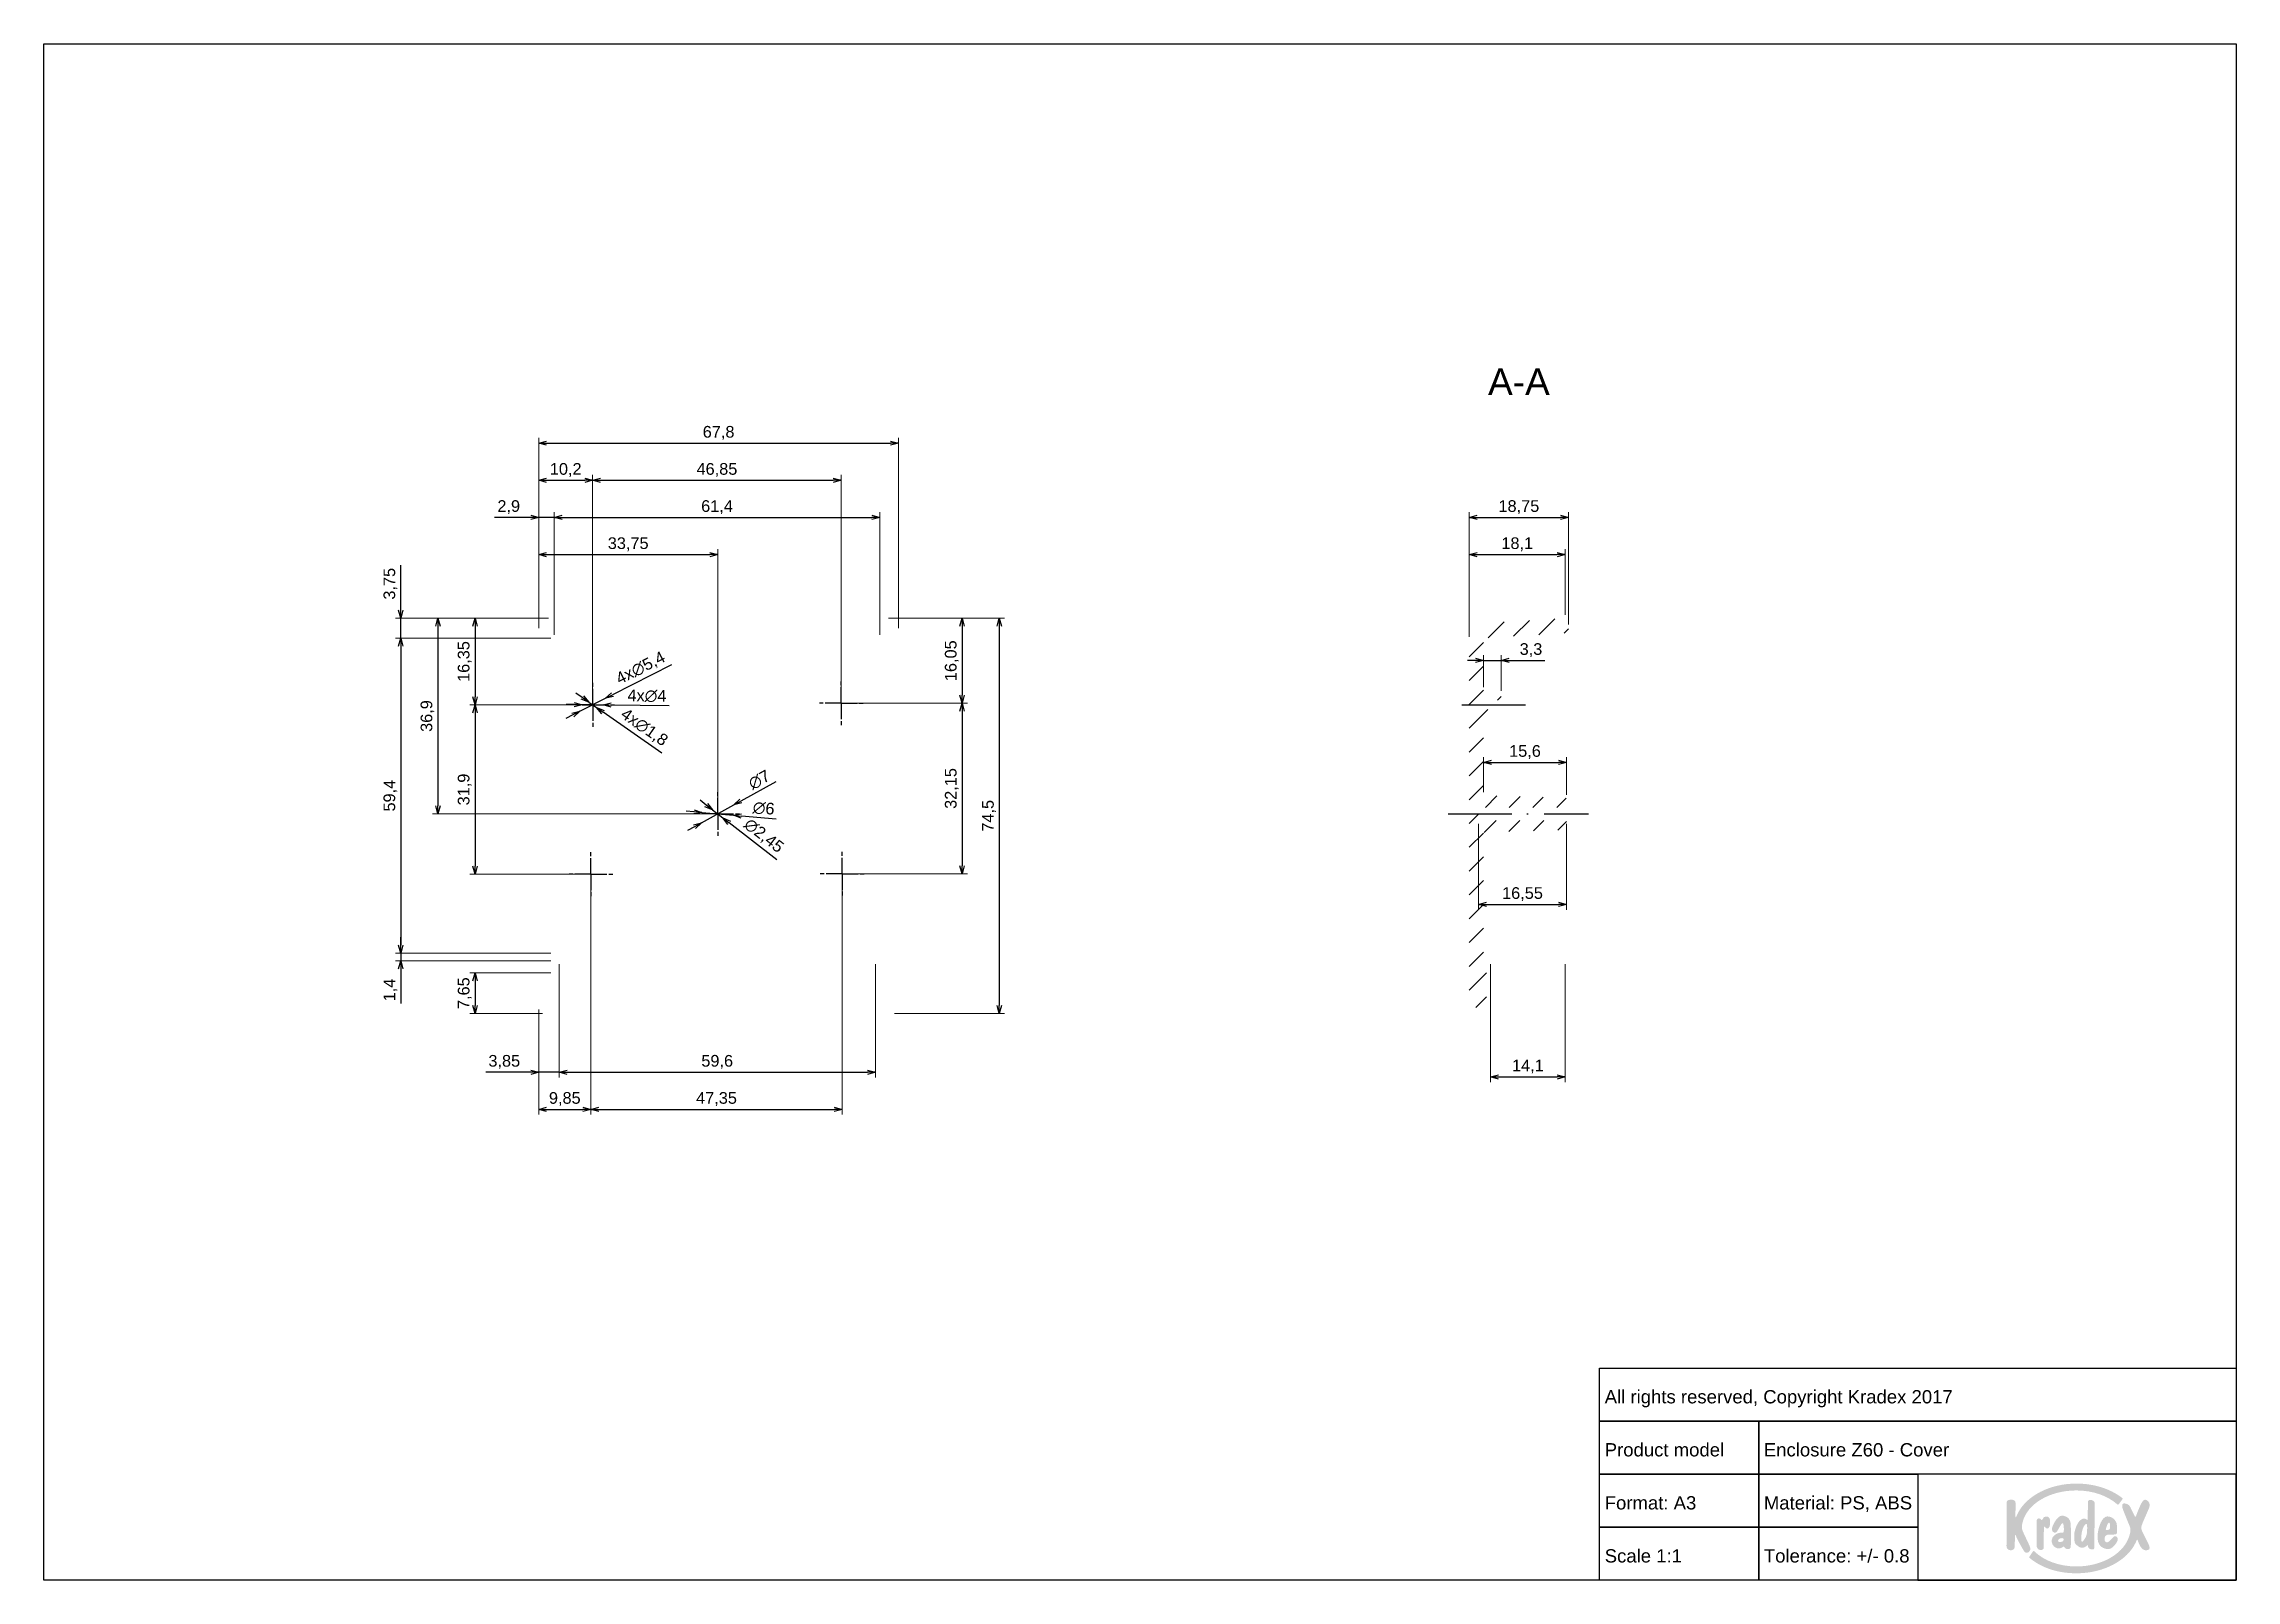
# Paper-space layout 'Cover' of a CAD drawing. Header units: millimetres. Extents: x 0 to 413, y 1 to 290.
import ezdxf

# ---------------------------------------------------------------- set-up
doc = ezdxf.new("R2010")
doc.units = ezdxf.units.MM
doc.linetypes.add('ACAD_ISO10W100', pattern=[18, 12, -3, 0, -3])
doc.linetypes.add('AM_ISO08W050x2', pattern=[9, 6, -0.75, 1.5, -0.75])
for name, color, linetype, lineweight in [('MD_Annotation', 7, 'Continuous', 25), ('MD_Axes', 7, 'ACAD_ISO10W100', 25), ('MD_Hatching', 7, 'Continuous', 25)]:
    doc.layers.add(name, color=color, linetype=linetype, lineweight=lineweight)
doc.layers.add('Tabelka', color=7, linetype='Continuous')
doc.styles.get("Standard").update_dxf_attribs({"font": 'arial.ttf'})
doc.dimstyles.new('ISO-25', dxfattribs={"dimtxt": 2.2, "dimasz": 1.5, "dimexe": 1, "dimexo": 0.625, "dimtad": 1, "dimrnd": 0.05, "dimtxsty": 'Standard', "dimblk": 'OPEN30', "dimcen": 2.5, "dimadec": 0, "dimazin": 0, "dimtfac": 1, "dimtmove": 0, "dimatfit": 3, "dimfxl": 1, "dimlwe": 18, "dimarcsym": 0})

psp = doc.layouts.new('Cover')

# ---------------------------------------------------------------- texts
at = {"insert": (293.476, 40.521), "char_height": 2.5, "attachment_point": 1}
psp.add_mtext_dynamic_manual_height_columns('\\P All rights reserved, Copyright Kradex 2017', width=120, gutter_width=12.5, heights=[0], dxfattribs=at)
at = {"layer": 'MD_Annotation', "color": 7, "insert": (278.275, 223.986), "char_height": 5, "width": 13.26057, "attachment_point": 8}
psp.add_mtext('A-A', dxfattribs=at)
at = {"layer": 'Tabelka', "char_height": 2.5, "attachment_point": 1}
for s, width, heights, insert in [('\\pi15;\\P\\pi0; Product model', 30, [9.962], (293.476, 30.521)), ('\\P Enclosure Z60 - Cover ', 90, [0], (323.476, 30.521)), ('\\P Format: A3', 30, [0], (293.476, 20.521)), ('\\P Material: PS, ABS', 30, [0], (323.476, 20.521)), ('\\P Scale 1:1', 30, [0], (293.476, 10.521)), ('\\P Tolerance: +/- 0.8', 30, [0], (323.476, 10.521))]:
    psp.add_mtext_dynamic_manual_height_columns(s, width=width, gutter_width=12.5, heights=heights, dxfattribs=dict(at, insert=insert))

# ---------------------------------------------------------------- blocks, each defined once
blk = doc.blocks.new('_Open30')
at = {"color": 0, "linetype": 'ByBlock', "lineweight": -2}
for p, q in [((-1, 0.27), (0, 0)), ((0, 0), (-1, -0.27)), ((0, 0), (-1, 0))]:
    blk.add_line(p, q, dxfattribs=at)
blk = doc.blocks.new('*D52')
at = {"layer": 'Defpoints', "color": 0, "transparency": 16777216}
for p in [(96.42, 178.15), (67.5, 118.73), (96.42, 118.73)]:
    blk.add_point(p, dxfattribs=at)
at = {"layer": 'MD_Annotation', "color": 0, "lineweight": 18, "transparency": 16777216}
for p, q in [((95.79, 178.15), (66.5, 178.15)), ((95.79, 118.73), (66.5, 118.73))]:
    blk.add_line(p, q, dxfattribs=at)
at = {"layer": 'MD_Annotation', "color": 0, "lineweight": -2, "transparency": 16777216}
blk.add_line((67.5, 176.65), (67.5, 120.23), dxfattribs=at)
at = {"layer": 'MD_Annotation', "color": 0, "lineweight": -2, "transparency": 16777216, "xscale": 1.5, "yscale": 1.5, "zscale": 1.5}
for p, rotation in [((67.5, 178.15), 90), ((67.5, 118.73), 270)]:
    blk.add_blockref('_Open30', p, dxfattribs=dict(at, rotation=rotation))
at = {"layer": 'MD_Annotation', "color": 0, "transparency": 16777216, "insert": (65.55, 148.44), "char_height": 2.2, "attachment_point": 5, "rotation": 90}
blk.add_mtext('59,4', dxfattribs=at)
blk = doc.blocks.new('*D53')
at = {"layer": 'Defpoints', "color": 0, "transparency": 16777216}
for p in [(161.32, 214.9), (93.5, 179.4), (161.32, 179.4)]:
    blk.add_point(p, dxfattribs=at)
at = {"layer": 'MD_Annotation', "color": 0, "lineweight": 18, "transparency": 16777216}
for p, q in [((93.5, 180.02), (93.5, 215.9)), ((161.32, 180.02), (161.32, 215.9))]:
    blk.add_line(p, q, dxfattribs=at)
at = {"layer": 'MD_Annotation', "color": 0, "lineweight": -2, "transparency": 16777216}
blk.add_line((95, 214.9), (159.82, 214.9), dxfattribs=at)
at = {"layer": 'MD_Annotation', "color": 0, "lineweight": -2, "transparency": 16777216, "xscale": 1.5, "yscale": 1.5, "zscale": 1.5, "rotation": 180}
blk.add_blockref('_Open30', (93.5, 214.9), dxfattribs=at)
at = {"layer": 'MD_Annotation', "color": 0, "lineweight": -2, "transparency": 16777216, "xscale": 1.5, "yscale": 1.5, "zscale": 1.5}
blk.add_blockref('_Open30', (161.32, 214.9), dxfattribs=at)
at = {"layer": 'MD_Annotation', "color": 0, "transparency": 16777216, "insert": (127.41, 216.84), "char_height": 2.2, "attachment_point": 5}
blk.add_mtext('67,8', dxfattribs=at)
blk = doc.blocks.new('*D54')
at = {"layer": 'Defpoints', "color": 0, "transparency": 16777216}
for p in [(96.42, 200.9), (93.5, 179.4), (96.42, 178.15)]:
    blk.add_point(p, dxfattribs=at)
at = {"layer": 'MD_Annotation', "color": 0, "lineweight": -2, "transparency": 16777216}
for p, q in [((92, 200.9), (85.2, 200.9)), ((96.42, 200.9), (93.5, 200.9)), ((97.92, 200.9), (99.42, 200.9))]:
    blk.add_line(p, q, dxfattribs=at)
at = {"layer": 'MD_Annotation', "color": 0, "lineweight": 18, "transparency": 16777216}
for p, q in [((93.5, 180.02), (93.5, 201.9)), ((96.42, 178.77), (96.42, 201.9))]:
    blk.add_line(p, q, dxfattribs=at)
at = {"layer": 'MD_Annotation', "color": 0, "lineweight": -2, "transparency": 16777216, "xscale": 1.5, "yscale": 1.5, "zscale": 1.5}
blk.add_blockref('_Open30', (93.5, 200.9), dxfattribs=at)
at = {"layer": 'MD_Annotation', "color": 0, "lineweight": -2, "transparency": 16777216, "xscale": 1.5, "yscale": 1.5, "zscale": 1.5, "rotation": 180}
blk.add_blockref('_Open30', (96.42, 200.9), dxfattribs=at)
at = {"layer": 'MD_Annotation', "color": 0, "transparency": 16777216, "insert": (87.85, 202.84), "char_height": 2.2, "attachment_point": 5}
blk.add_mtext('2,9', dxfattribs=at)
blk = doc.blocks.new('*D55')
at = {"layer": 'Defpoints', "color": 0, "transparency": 16777216}
for p in [(157.82, 200.9), (96.42, 178.15), (157.82, 178.15)]:
    blk.add_point(p, dxfattribs=at)
at = {"layer": 'MD_Annotation', "color": 0, "lineweight": 18, "transparency": 16777216}
for p, q in [((96.42, 178.77), (96.42, 201.9)), ((157.82, 178.77), (157.82, 201.9))]:
    blk.add_line(p, q, dxfattribs=at)
at = {"layer": 'MD_Annotation', "color": 0, "lineweight": -2, "transparency": 16777216}
blk.add_line((97.92, 200.9), (156.32, 200.9), dxfattribs=at)
at = {"layer": 'MD_Annotation', "color": 0, "lineweight": -2, "transparency": 16777216, "xscale": 1.5, "yscale": 1.5, "zscale": 1.5, "rotation": 180}
blk.add_blockref('_Open30', (96.42, 200.9), dxfattribs=at)
at = {"layer": 'MD_Annotation', "color": 0, "lineweight": -2, "transparency": 16777216, "xscale": 1.5, "yscale": 1.5, "zscale": 1.5}
blk.add_blockref('_Open30', (157.82, 200.9), dxfattribs=at)
at = {"layer": 'MD_Annotation', "color": 0, "transparency": 16777216, "insert": (127.12, 202.84), "char_height": 2.2, "attachment_point": 5}
blk.add_mtext('61,4', dxfattribs=at)
blk = doc.blocks.new('*D56')
at = {"layer": 'Defpoints', "color": 0, "transparency": 16777216}
for p in [(103.67, 207.9), (93.5, 179.4), (103.67, 165.56)]:
    blk.add_point(p, dxfattribs=at)
at = {"layer": 'MD_Annotation', "color": 0, "lineweight": 18, "transparency": 16777216}
for p, q in [((93.5, 180.02), (93.5, 208.9)), ((103.67, 166.19), (103.67, 208.9))]:
    blk.add_line(p, q, dxfattribs=at)
at = {"layer": 'MD_Annotation', "color": 0, "lineweight": -2, "transparency": 16777216}
blk.add_line((95, 207.9), (102.17, 207.9), dxfattribs=at)
at = {"layer": 'MD_Annotation', "color": 0, "lineweight": -2, "transparency": 16777216, "xscale": 1.5, "yscale": 1.5, "zscale": 1.5, "rotation": 180}
blk.add_blockref('_Open30', (93.5, 207.9), dxfattribs=at)
at = {"layer": 'MD_Annotation', "color": 0, "lineweight": -2, "transparency": 16777216, "xscale": 1.5, "yscale": 1.5, "zscale": 1.5}
blk.add_blockref('_Open30', (103.67, 207.9), dxfattribs=at)
at = {"layer": 'MD_Annotation', "color": 0, "transparency": 16777216, "insert": (98.59, 209.84), "char_height": 2.2, "attachment_point": 5}
blk.add_mtext('10,2', dxfattribs=at)
blk = doc.blocks.new('*D57')
at = {"layer": 'Defpoints', "color": 0, "transparency": 16777216}
for p in [(150.53, 207.9), (103.67, 165.56), (150.53, 165.87)]:
    blk.add_point(p, dxfattribs=at)
at = {"layer": 'MD_Annotation', "color": 0, "lineweight": 18, "transparency": 16777216}
for p, q in [((103.67, 166.19), (103.67, 208.9)), ((150.53, 166.49), (150.53, 208.9))]:
    blk.add_line(p, q, dxfattribs=at)
at = {"layer": 'MD_Annotation', "color": 0, "lineweight": -2, "transparency": 16777216}
blk.add_line((105.17, 207.9), (149.03, 207.9), dxfattribs=at)
at = {"layer": 'MD_Annotation', "color": 0, "lineweight": -2, "transparency": 16777216, "xscale": 1.5, "yscale": 1.5, "zscale": 1.5, "rotation": 180}
blk.add_blockref('_Open30', (103.67, 207.9), dxfattribs=at)
at = {"layer": 'MD_Annotation', "color": 0, "lineweight": -2, "transparency": 16777216, "xscale": 1.5, "yscale": 1.5, "zscale": 1.5}
blk.add_blockref('_Open30', (150.53, 207.9), dxfattribs=at)
at = {"layer": 'MD_Annotation', "color": 0, "transparency": 16777216, "insert": (127.1, 209.84), "char_height": 2.2, "attachment_point": 5}
blk.add_mtext('46,85', dxfattribs=at)
blk = doc.blocks.new('*D58')
at = {"layer": 'Defpoints', "color": 0, "transparency": 16777216}
for p in [(96, 181.9), (81.5, 165.56), (103.67, 165.56)]:
    blk.add_point(p, dxfattribs=at)
at = {"layer": 'MD_Annotation', "color": 0, "lineweight": 18, "transparency": 16777216}
for p, q in [((95.37, 181.9), (80.5, 181.9)), ((103.05, 165.56), (80.5, 165.56))]:
    blk.add_line(p, q, dxfattribs=at)
at = {"layer": 'MD_Annotation', "color": 0, "lineweight": -2, "transparency": 16777216}
blk.add_line((81.5, 180.4), (81.5, 167.06), dxfattribs=at)
at = {"layer": 'MD_Annotation', "color": 0, "lineweight": -2, "transparency": 16777216, "xscale": 1.5, "yscale": 1.5, "zscale": 1.5}
for p, rotation in [((81.5, 181.9), 90), ((81.5, 165.56), 270)]:
    blk.add_blockref('_Open30', p, dxfattribs=dict(at, rotation=rotation))
at = {"layer": 'MD_Annotation', "color": 0, "transparency": 16777216, "insert": (79.55, 173.73), "char_height": 2.2, "attachment_point": 5, "rotation": 90}
blk.add_mtext('16,35', dxfattribs=at)
blk = doc.blocks.new('*D59')
at = {"layer": 'Defpoints', "color": 0, "transparency": 16777216}
for p in [(103.67, 165.56), (81.5, 133.64), (103.34, 133.64)]:
    blk.add_point(p, dxfattribs=at)
at = {"layer": 'MD_Annotation', "color": 0, "lineweight": 18, "transparency": 16777216}
for p, q in [((103.05, 165.56), (80.5, 165.56)), ((102.71, 133.64), (80.5, 133.64))]:
    blk.add_line(p, q, dxfattribs=at)
at = {"layer": 'MD_Annotation', "color": 0, "lineweight": -2, "transparency": 16777216}
blk.add_line((81.5, 164.06), (81.5, 135.14), dxfattribs=at)
at = {"layer": 'MD_Annotation', "color": 0, "lineweight": -2, "transparency": 16777216, "xscale": 1.5, "yscale": 1.5, "zscale": 1.5}
for p, rotation in [((81.5, 165.56), 90), ((81.5, 133.64), 270)]:
    blk.add_blockref('_Open30', p, dxfattribs=dict(at, rotation=rotation))
at = {"layer": 'MD_Annotation', "color": 0, "transparency": 16777216, "insert": (79.55, 149.6), "char_height": 2.2, "attachment_point": 5, "rotation": 90}
blk.add_mtext('31,9', dxfattribs=at)
blk = doc.blocks.new('*D60')
at = {"layer": 'Defpoints', "color": 0, "transparency": 16777216}
for p in [(103.34, 133.64), (93.5, 108.74), (103.34, 89.29)]:
    blk.add_point(p, dxfattribs=at)
at = {"layer": 'MD_Annotation', "color": 0, "lineweight": 18, "transparency": 16777216}
for p, q in [((103.34, 133.01), (103.34, 88.29)), ((93.5, 108.11), (93.5, 88.29))]:
    blk.add_line(p, q, dxfattribs=at)
at = {"layer": 'MD_Annotation', "color": 0, "lineweight": -2, "transparency": 16777216}
blk.add_line((95, 89.29), (101.84, 89.29), dxfattribs=at)
at = {"layer": 'MD_Annotation', "color": 0, "lineweight": -2, "transparency": 16777216, "xscale": 1.5, "yscale": 1.5, "zscale": 1.5, "rotation": 180}
blk.add_blockref('_Open30', (93.5, 89.29), dxfattribs=at)
at = {"layer": 'MD_Annotation', "color": 0, "lineweight": -2, "transparency": 16777216, "xscale": 1.5, "yscale": 1.5, "zscale": 1.5}
blk.add_blockref('_Open30', (103.34, 89.29), dxfattribs=at)
at = {"layer": 'MD_Annotation', "color": 0, "transparency": 16777216, "insert": (98.42, 91.24), "char_height": 2.2, "attachment_point": 5}
blk.add_mtext('9,85', dxfattribs=at)
blk = doc.blocks.new('*D61')
at = {"layer": 'Defpoints', "color": 0, "transparency": 16777216}
for p in [(103.34, 133.64), (150.7, 133.71), (150.7, 89.29)]:
    blk.add_point(p, dxfattribs=at)
at = {"layer": 'MD_Annotation', "color": 0, "lineweight": 18, "transparency": 16777216}
for p, q in [((103.34, 133.01), (103.34, 88.29)), ((150.7, 133.09), (150.7, 88.29))]:
    blk.add_line(p, q, dxfattribs=at)
at = {"layer": 'MD_Annotation', "color": 0, "lineweight": -2, "transparency": 16777216}
blk.add_line((104.84, 89.29), (149.2, 89.29), dxfattribs=at)
at = {"layer": 'MD_Annotation', "color": 0, "lineweight": -2, "transparency": 16777216, "xscale": 1.5, "yscale": 1.5, "zscale": 1.5, "rotation": 180}
blk.add_blockref('_Open30', (103.34, 89.29), dxfattribs=at)
at = {"layer": 'MD_Annotation', "color": 0, "lineweight": -2, "transparency": 16777216, "xscale": 1.5, "yscale": 1.5, "zscale": 1.5}
blk.add_blockref('_Open30', (150.7, 89.29), dxfattribs=at)
at = {"layer": 'MD_Annotation', "color": 0, "transparency": 16777216, "insert": (127.02, 91.24), "char_height": 2.2, "attachment_point": 5}
blk.add_mtext('47,35', dxfattribs=at)
blk = doc.blocks.new('*D62')
at = {"layer": 'Defpoints', "color": 0, "transparency": 16777216}
for p in [(127.25, 193.9), (93.5, 179.4), (127.25, 145)]:
    blk.add_point(p, dxfattribs=at)
at = {"layer": 'MD_Annotation', "color": 0, "lineweight": 18, "transparency": 16777216}
for p, q in [((93.5, 180.02), (93.5, 194.9)), ((127.25, 145.62), (127.25, 194.9))]:
    blk.add_line(p, q, dxfattribs=at)
at = {"layer": 'MD_Annotation', "color": 0, "lineweight": -2, "transparency": 16777216}
blk.add_line((95, 193.9), (125.75, 193.9), dxfattribs=at)
at = {"layer": 'MD_Annotation', "color": 0, "lineweight": -2, "transparency": 16777216, "xscale": 1.5, "yscale": 1.5, "zscale": 1.5, "rotation": 180}
blk.add_blockref('_Open30', (93.5, 193.9), dxfattribs=at)
at = {"layer": 'MD_Annotation', "color": 0, "lineweight": -2, "transparency": 16777216, "xscale": 1.5, "yscale": 1.5, "zscale": 1.5}
blk.add_blockref('_Open30', (127.25, 193.9), dxfattribs=at)
at = {"layer": 'MD_Annotation', "color": 0, "transparency": 16777216, "insert": (110.37, 195.84), "char_height": 2.2, "attachment_point": 5}
blk.add_mtext('33,75', dxfattribs=at)
blk = doc.blocks.new('*D63')
at = {"layer": 'Defpoints', "color": 0, "transparency": 16777216}
for p in [(96, 181.9), (74.5, 145), (127.25, 145)]:
    blk.add_point(p, dxfattribs=at)
at = {"layer": 'MD_Annotation', "color": 0, "lineweight": 18, "transparency": 16777216}
for p, q in [((95.37, 181.9), (73.5, 181.9)), ((126.62, 145), (73.5, 145))]:
    blk.add_line(p, q, dxfattribs=at)
at = {"layer": 'MD_Annotation', "color": 0, "lineweight": -2, "transparency": 16777216}
blk.add_line((74.5, 180.4), (74.5, 146.5), dxfattribs=at)
at = {"layer": 'MD_Annotation', "color": 0, "lineweight": -2, "transparency": 16777216, "xscale": 1.5, "yscale": 1.5, "zscale": 1.5}
for p, rotation in [((74.5, 181.9), 90), ((74.5, 145), 270)]:
    blk.add_blockref('_Open30', p, dxfattribs=dict(at, rotation=rotation))
at = {"layer": 'MD_Annotation', "color": 0, "transparency": 16777216, "insert": (72.55, 163.45), "char_height": 2.2, "attachment_point": 5, "rotation": 90}
blk.add_mtext('36,9', dxfattribs=at)
blk = doc.blocks.new('*D64')
at = {"layer": 'Defpoints', "color": 0, "transparency": 16777216}
for p in [(158.82, 181.9), (150.53, 165.87), (173.32, 165.87)]:
    blk.add_point(p, dxfattribs=at)
at = {"layer": 'MD_Annotation', "color": 0, "lineweight": 18, "transparency": 16777216}
for p, q in [((159.45, 181.9), (174.32, 181.9)), ((151.15, 165.87), (174.32, 165.87))]:
    blk.add_line(p, q, dxfattribs=at)
at = {"layer": 'MD_Annotation', "color": 0, "lineweight": -2, "transparency": 16777216}
blk.add_line((173.32, 180.4), (173.32, 167.37), dxfattribs=at)
at = {"layer": 'MD_Annotation', "color": 0, "lineweight": -2, "transparency": 16777216, "xscale": 1.5, "yscale": 1.5, "zscale": 1.5}
for p, rotation in [((173.32, 181.9), 90), ((173.32, 165.87), 270)]:
    blk.add_blockref('_Open30', p, dxfattribs=dict(at, rotation=rotation))
at = {"layer": 'MD_Annotation', "color": 0, "transparency": 16777216, "insert": (171.37, 173.88), "char_height": 2.2, "attachment_point": 5, "rotation": 90}
blk.add_mtext('16,05', dxfattribs=at)
blk = doc.blocks.new('*D65')
at = {"layer": 'Defpoints', "color": 0, "transparency": 16777216}
for p in [(150.53, 165.87), (150.7, 133.71), (173.32, 133.71)]:
    blk.add_point(p, dxfattribs=at)
at = {"layer": 'MD_Annotation', "color": 0, "lineweight": 18, "transparency": 16777216}
for p, q in [((151.15, 165.87), (174.32, 165.87)), ((151.33, 133.71), (174.32, 133.71))]:
    blk.add_line(p, q, dxfattribs=at)
at = {"layer": 'MD_Annotation', "color": 0, "lineweight": -2, "transparency": 16777216}
blk.add_line((173.32, 164.37), (173.32, 135.21), dxfattribs=at)
at = {"layer": 'MD_Annotation', "color": 0, "lineweight": -2, "transparency": 16777216, "xscale": 1.5, "yscale": 1.5, "zscale": 1.5}
for p, rotation in [((173.32, 165.87), 90), ((173.32, 133.71), 270)]:
    blk.add_blockref('_Open30', p, dxfattribs=dict(at, rotation=rotation))
at = {"layer": 'MD_Annotation', "color": 0, "transparency": 16777216, "insert": (171.37, 149.79), "char_height": 2.2, "attachment_point": 5, "rotation": 90}
blk.add_mtext('32,15', dxfattribs=at)
blk = doc.blocks.new('*D66')
at = {"layer": 'Defpoints', "color": 0, "transparency": 16777216}
for p in [(96.42, 115.02), (81.5, 107.38), (94.86, 107.38)]:
    blk.add_point(p, dxfattribs=at)
at = {"layer": 'MD_Annotation', "color": 0, "lineweight": 18, "transparency": 16777216}
for p, q in [((95.79, 115.02), (80.5, 115.02)), ((94.23, 107.38), (80.5, 107.38))]:
    blk.add_line(p, q, dxfattribs=at)
at = {"layer": 'MD_Annotation', "color": 0, "lineweight": -2, "transparency": 16777216}
blk.add_line((81.5, 113.52), (81.5, 108.88), dxfattribs=at)
at = {"layer": 'MD_Annotation', "color": 0, "lineweight": -2, "transparency": 16777216, "xscale": 1.5, "yscale": 1.5, "zscale": 1.5}
for p, rotation in [((81.5, 115.02), 90), ((81.5, 107.38), 270)]:
    blk.add_blockref('_Open30', p, dxfattribs=dict(at, rotation=rotation))
at = {"layer": 'MD_Annotation', "color": 0, "transparency": 16777216, "insert": (79.55, 111.2), "char_height": 2.2, "attachment_point": 5, "rotation": 90}
blk.add_mtext('7,65', dxfattribs=at)
blk = doc.blocks.new('*D67')
at = {"layer": 'Defpoints', "color": 0, "transparency": 16777216}
for p in [(97.34, 117.31), (93.5, 108.74), (97.34, 96.29)]:
    blk.add_point(p, dxfattribs=at)
at = {"layer": 'MD_Annotation', "color": 0, "lineweight": 18, "transparency": 16777216}
for p, q in [((97.34, 116.68), (97.34, 95.29)), ((93.5, 108.11), (93.5, 95.29))]:
    blk.add_line(p, q, dxfattribs=at)
at = {"layer": 'MD_Annotation', "color": 0, "lineweight": -2, "transparency": 16777216}
for p, q in [((92, 96.29), (83.52, 96.29)), ((97.34, 96.29), (93.5, 96.29)), ((98.84, 96.29), (100.34, 96.29))]:
    blk.add_line(p, q, dxfattribs=at)
at = {"layer": 'MD_Annotation', "color": 0, "lineweight": -2, "transparency": 16777216, "xscale": 1.5, "yscale": 1.5, "zscale": 1.5}
blk.add_blockref('_Open30', (93.5, 96.29), dxfattribs=at)
at = {"layer": 'MD_Annotation', "color": 0, "lineweight": -2, "transparency": 16777216, "xscale": 1.5, "yscale": 1.5, "zscale": 1.5, "rotation": 180}
blk.add_blockref('_Open30', (97.34, 96.29), dxfattribs=at)
at = {"layer": 'MD_Annotation', "color": 0, "transparency": 16777216, "insert": (87.01, 98.24), "char_height": 2.2, "attachment_point": 5}
blk.add_mtext('3,85', dxfattribs=at)
blk = doc.blocks.new('*D68')
at = {"layer": 'Defpoints', "color": 0, "transparency": 16777216}
for p in [(97.34, 117.31), (156.96, 117.31), (156.96, 96.29)]:
    blk.add_point(p, dxfattribs=at)
at = {"layer": 'MD_Annotation', "color": 0, "lineweight": 18, "transparency": 16777216}
for p, q in [((97.34, 116.68), (97.34, 95.29)), ((156.96, 116.68), (156.96, 95.29))]:
    blk.add_line(p, q, dxfattribs=at)
at = {"layer": 'MD_Annotation', "color": 0, "lineweight": -2, "transparency": 16777216}
blk.add_line((98.84, 96.29), (155.46, 96.29), dxfattribs=at)
at = {"layer": 'MD_Annotation', "color": 0, "lineweight": -2, "transparency": 16777216, "xscale": 1.5, "yscale": 1.5, "zscale": 1.5, "rotation": 180}
blk.add_blockref('_Open30', (97.34, 96.29), dxfattribs=at)
at = {"layer": 'MD_Annotation', "color": 0, "lineweight": -2, "transparency": 16777216, "xscale": 1.5, "yscale": 1.5, "zscale": 1.5}
blk.add_blockref('_Open30', (156.96, 96.29), dxfattribs=at)
at = {"layer": 'MD_Annotation', "color": 0, "transparency": 16777216, "insert": (127.15, 98.24), "char_height": 2.2, "attachment_point": 5}
blk.add_mtext('59,6', dxfattribs=at)
blk = doc.blocks.new('*D69')
at = {"layer": 'Defpoints', "color": 0, "transparency": 16777216}
for p in [(106.09, 166.79), (101.26, 164.34)]:
    blk.add_point(p, dxfattribs=at)
at = {"layer": 'MD_Annotation', "color": 0, "lineweight": -2, "transparency": 16777216}
for p, q in [((118.54, 173.13), (107.42, 167.47)), ((101.26, 164.34), (106.09, 166.79)), ((99.93, 163.65), (98.59, 162.97))]:
    blk.add_line(p, q, dxfattribs=at)
at = {"layer": 'MD_Annotation', "color": 0, "lineweight": -2, "transparency": 16777216, "xscale": 1.5, "yscale": 1.5, "zscale": 1.5}
for p, rotation in [((106.09, 166.79), 206.9708840606329), ((101.26, 164.34), 26.97088406063289)]:
    blk.add_blockref('_Open30', p, dxfattribs=dict(at, rotation=rotation))
at = {"layer": 'MD_Annotation', "color": 0, "transparency": 16777216, "insert": (112.75, 172.4), "char_height": 2.2, "attachment_point": 5, "rotation": 26.9709}
blk.add_mtext('4x∅5,4', dxfattribs=at)
blk = doc.blocks.new('*D70')
at = {"layer": 'Defpoints', "color": 0, "transparency": 16777216}
for p in [(101.67, 165.59), (105.68, 165.54)]:
    blk.add_point(p, dxfattribs=at)
at = {"layer": 'MD_Annotation', "color": 0, "lineweight": -2, "transparency": 16777216}
for p, q in [((100.17, 165.61), (98.67, 165.63)), ((101.67, 165.59), (105.68, 165.54)), ((118.09, 165.38), (107.18, 165.52))]:
    blk.add_line(p, q, dxfattribs=at)
at = {"layer": 'MD_Annotation', "color": 0, "lineweight": -2, "transparency": 16777216, "xscale": 1.5, "yscale": 1.5, "zscale": 1.5}
for p, rotation in [((101.67, 165.59), 359.2638988446674), ((105.68, 165.54), 179.2638988446674)]:
    blk.add_blockref('_Open30', p, dxfattribs=dict(at, rotation=rotation))
at = {"layer": 'MD_Annotation', "color": 0, "transparency": 16777216, "insert": (113.91, 167.24), "char_height": 2.2, "attachment_point": 5, "rotation": 359.2639}
blk.add_mtext('4x∅4', dxfattribs=at)
blk = doc.blocks.new('*D71')
at = {"layer": 'Defpoints', "color": 0, "transparency": 16777216}
for p in [(102.94, 166.08), (104.41, 165.05)]:
    blk.add_point(p, dxfattribs=at)
at = {"layer": 'MD_Annotation', "color": 0, "lineweight": -2, "transparency": 16777216}
for p, q in [((101.71, 166.93), (100.47, 167.79)), ((102.94, 166.08), (104.41, 165.05)), ((116.72, 156.47), (105.64, 164.19))]:
    blk.add_line(p, q, dxfattribs=at)
at = {"layer": 'MD_Annotation', "color": 0, "lineweight": -2, "transparency": 16777216, "xscale": 1.5, "yscale": 1.5, "zscale": 1.5}
for p, rotation in [((102.94, 166.08), 325.1219988996444), ((104.41, 165.05), 145.1219988996444)]:
    blk.add_blockref('_Open30', p, dxfattribs=dict(at, rotation=rotation))
at = {"layer": 'MD_Annotation', "color": 0, "transparency": 16777216, "insert": (113.35, 161.24), "char_height": 2.2, "attachment_point": 5, "rotation": 325.122}
blk.add_mtext('4x∅1,8', dxfattribs=at)
blk = doc.blocks.new('*D72')
at = {"layer": 'Defpoints', "color": 0, "transparency": 16777216}
for p in [(130.31, 146.69), (124.19, 143.3)]:
    blk.add_point(p, dxfattribs=at)
at = {"layer": 'MD_Annotation', "color": 0, "lineweight": -2, "transparency": 16777216}
for p, q in [((138.19, 151.06), (131.62, 147.42)), ((124.19, 143.3), (130.31, 146.69)), ((122.88, 142.57), (121.56, 141.85))]:
    blk.add_line(p, q, dxfattribs=at)
at = {"layer": 'MD_Annotation', "color": 0, "lineweight": -2, "transparency": 16777216, "xscale": 1.5, "yscale": 1.5, "zscale": 1.5}
for p, rotation in [((130.31, 146.69), 208.9902810274453), ((124.19, 143.3), 28.99028102744531)]:
    blk.add_blockref('_Open30', p, dxfattribs=dict(at, rotation=rotation))
at = {"layer": 'MD_Annotation', "color": 0, "transparency": 16777216, "insert": (135.09, 151.41), "char_height": 2.2, "attachment_point": 5, "rotation": 28.9903}
blk.add_mtext('∅7', dxfattribs=at)
blk = doc.blocks.new('*D73')
at = {"layer": 'Defpoints', "color": 0, "transparency": 16777216}
for p in [(124.27, 145.26), (130.23, 144.73)]:
    blk.add_point(p, dxfattribs=at)
at = {"layer": 'MD_Annotation', "color": 0, "lineweight": -2, "transparency": 16777216}
for p, q in [((122.77, 145.39), (121.28, 145.53)), ((124.27, 145.26), (130.23, 144.73)), ((138.29, 144.02), (131.73, 144.6))]:
    blk.add_line(p, q, dxfattribs=at)
at = {"layer": 'MD_Annotation', "color": 0, "lineweight": -2, "transparency": 16777216, "xscale": 1.5, "yscale": 1.5, "zscale": 1.5}
for p, rotation in [((124.27, 145.26), 354.9250452799225), ((130.23, 144.73), 174.9250452799225)]:
    blk.add_blockref('_Open30', p, dxfattribs=dict(at, rotation=rotation))
at = {"layer": 'MD_Annotation', "color": 0, "transparency": 16777216, "insert": (135.91, 146.04), "char_height": 2.2, "attachment_point": 5, "rotation": 354.925}
blk.add_mtext('∅6', dxfattribs=at)
blk = doc.blocks.new('*D74')
at = {"layer": 'Defpoints', "color": 0, "transparency": 16777216}
for p in [(126.28, 145.75), (128.22, 144.24)]:
    blk.add_point(p, dxfattribs=at)
at = {"layer": 'MD_Annotation', "color": 0, "lineweight": -2, "transparency": 16777216}
for p, q in [((125.1, 146.67), (123.91, 147.59)), ((126.28, 145.75), (128.22, 144.24)), ((138.36, 136.35), (129.4, 143.32))]:
    blk.add_line(p, q, dxfattribs=at)
at = {"layer": 'MD_Annotation', "color": 0, "lineweight": -2, "transparency": 16777216, "xscale": 1.5, "yscale": 1.5, "zscale": 1.5}
for p, rotation in [((126.28, 145.75), 322.108330354175), ((128.22, 144.24), 142.108330354175)]:
    blk.add_blockref('_Open30', p, dxfattribs=dict(at, rotation=rotation))
at = {"layer": 'MD_Annotation', "color": 0, "transparency": 16777216, "insert": (135.88, 140.8), "char_height": 2.2, "attachment_point": 5, "rotation": 322.1083}
blk.add_mtext('∅2,45', dxfattribs=at)
blk = doc.blocks.new('*D75')
at = {"layer": 'Defpoints', "color": 0, "transparency": 16777216}
for p in [(158.82, 181.9), (159.96, 107.38), (180.32, 107.38)]:
    blk.add_point(p, dxfattribs=at)
at = {"layer": 'MD_Annotation', "color": 0, "lineweight": 18, "transparency": 16777216}
for p, q in [((159.45, 181.9), (181.32, 181.9)), ((160.58, 107.38), (181.32, 107.38))]:
    blk.add_line(p, q, dxfattribs=at)
at = {"layer": 'MD_Annotation', "color": 0, "lineweight": -2, "transparency": 16777216}
blk.add_line((180.32, 180.4), (180.32, 108.88), dxfattribs=at)
at = {"layer": 'MD_Annotation', "color": 0, "lineweight": -2, "transparency": 16777216, "xscale": 1.5, "yscale": 1.5, "zscale": 1.5}
for p, rotation in [((180.32, 181.9), 90), ((180.32, 107.38), 270)]:
    blk.add_blockref('_Open30', p, dxfattribs=dict(at, rotation=rotation))
at = {"layer": 'MD_Annotation', "color": 0, "transparency": 16777216, "insert": (178.38, 144.64), "char_height": 2.2, "attachment_point": 5, "rotation": 90}
blk.add_mtext('74,5', dxfattribs=at)
blk = doc.blocks.new('*D78')
at = {"layer": 'Defpoints', "color": 0, "transparency": 16777216}
for p in [(287.01, 193.9), (287.01, 181.9), (268.91, 177.73)]:
    blk.add_point(p, dxfattribs=at)
at = {"layer": 'MD_Annotation', "color": 0, "lineweight": 18, "transparency": 16777216}
for p, q in [((268.91, 178.36), (268.91, 194.9)), ((287.01, 182.52), (287.01, 194.9))]:
    blk.add_line(p, q, dxfattribs=at)
at = {"layer": 'MD_Annotation', "color": 0, "lineweight": -2, "transparency": 16777216}
blk.add_line((270.41, 193.9), (285.51, 193.9), dxfattribs=at)
at = {"layer": 'MD_Annotation', "color": 0, "lineweight": -2, "transparency": 16777216, "xscale": 1.5, "yscale": 1.5, "zscale": 1.5, "rotation": 180}
blk.add_blockref('_Open30', (268.91, 193.9), dxfattribs=at)
at = {"layer": 'MD_Annotation', "color": 0, "lineweight": -2, "transparency": 16777216, "xscale": 1.5, "yscale": 1.5, "zscale": 1.5}
blk.add_blockref('_Open30', (287.01, 193.9), dxfattribs=at)
at = {"layer": 'MD_Annotation', "color": 0, "transparency": 16777216, "insert": (277.96, 195.84), "char_height": 2.2, "attachment_point": 5}
blk.add_mtext('18,1', dxfattribs=at)
blk = doc.blocks.new('*D79')
at = {"layer": 'Defpoints', "color": 0, "transparency": 16777216}
for p in [(287.64, 200.9), (268.91, 177.73), (287.64, 180.1)]:
    blk.add_point(p, dxfattribs=at)
at = {"layer": 'MD_Annotation', "color": 0, "lineweight": 18, "transparency": 16777216}
for p, q in [((268.91, 178.36), (268.91, 201.9)), ((287.64, 180.72), (287.64, 201.9))]:
    blk.add_line(p, q, dxfattribs=at)
at = {"layer": 'MD_Annotation', "color": 0, "lineweight": -2, "transparency": 16777216}
blk.add_line((270.41, 200.9), (286.14, 200.9), dxfattribs=at)
at = {"layer": 'MD_Annotation', "color": 0, "lineweight": -2, "transparency": 16777216, "xscale": 1.5, "yscale": 1.5, "zscale": 1.5, "rotation": 180}
blk.add_blockref('_Open30', (268.91, 200.9), dxfattribs=at)
at = {"layer": 'MD_Annotation', "color": 0, "lineweight": -2, "transparency": 16777216, "xscale": 1.5, "yscale": 1.5, "zscale": 1.5}
blk.add_blockref('_Open30', (287.64, 200.9), dxfattribs=at)
at = {"layer": 'MD_Annotation', "color": 0, "transparency": 16777216, "insert": (278.27, 202.84), "char_height": 2.2, "attachment_point": 5}
blk.add_mtext('18,75', dxfattribs=at)
blk = doc.blocks.new('*D80')
at = {"layer": 'Defpoints', "color": 0, "transparency": 16777216}
for p in [(274.92, 173.93), (271.61, 168.27), (274.92, 167.56)]:
    blk.add_point(p, dxfattribs=at)
at = {"layer": 'MD_Annotation', "color": 0, "lineweight": -2, "transparency": 16777216}
for p, q in [((270.11, 173.93), (268.61, 173.93)), ((271.61, 173.93), (274.92, 173.93)), ((276.42, 173.93), (283.17, 173.93))]:
    blk.add_line(p, q, dxfattribs=at)
at = {"layer": 'MD_Annotation', "color": 0, "lineweight": 18, "transparency": 16777216}
for p, q in [((271.61, 168.89), (271.61, 174.93)), ((274.92, 168.19), (274.92, 174.93))]:
    blk.add_line(p, q, dxfattribs=at)
at = {"layer": 'MD_Annotation', "color": 0, "lineweight": -2, "transparency": 16777216, "xscale": 1.5, "yscale": 1.5, "zscale": 1.5}
blk.add_blockref('_Open30', (271.61, 173.93), dxfattribs=at)
at = {"layer": 'MD_Annotation', "color": 0, "lineweight": -2, "transparency": 16777216, "xscale": 1.5, "yscale": 1.5, "zscale": 1.5, "rotation": 180}
blk.add_blockref('_Open30', (274.92, 173.93), dxfattribs=at)
at = {"layer": 'MD_Annotation', "color": 0, "transparency": 16777216, "insert": (280.55, 175.88), "char_height": 2.2, "attachment_point": 5}
blk.add_mtext('3,3', dxfattribs=at)
blk = doc.blocks.new('*D81')
at = {"layer": 'Defpoints', "color": 0, "transparency": 16777216}
for p in [(287.23, 154.71), (271.61, 148.5), (287.23, 147.99)]:
    blk.add_point(p, dxfattribs=at)
at = {"layer": 'MD_Annotation', "color": 0, "lineweight": 18, "transparency": 16777216}
for p, q in [((271.61, 149.12), (271.61, 155.71)), ((287.23, 148.62), (287.23, 155.71))]:
    blk.add_line(p, q, dxfattribs=at)
at = {"layer": 'MD_Annotation', "color": 0, "lineweight": -2, "transparency": 16777216}
blk.add_line((273.11, 154.71), (285.73, 154.71), dxfattribs=at)
at = {"layer": 'MD_Annotation', "color": 0, "lineweight": -2, "transparency": 16777216, "xscale": 1.5, "yscale": 1.5, "zscale": 1.5, "rotation": 180}
blk.add_blockref('_Open30', (271.61, 154.71), dxfattribs=at)
at = {"layer": 'MD_Annotation', "color": 0, "lineweight": -2, "transparency": 16777216, "xscale": 1.5, "yscale": 1.5, "zscale": 1.5}
blk.add_blockref('_Open30', (287.23, 154.71), dxfattribs=at)
at = {"layer": 'MD_Annotation', "color": 0, "transparency": 16777216, "insert": (279.42, 156.66), "char_height": 2.2, "attachment_point": 5}
blk.add_mtext('15,6', dxfattribs=at)
blk = doc.blocks.new('*D82')
at = {"layer": 'Defpoints', "color": 0, "transparency": 16777216}
for p in [(270.68, 143.77), (287.23, 143.77), (287.23, 127.92)]:
    blk.add_point(p, dxfattribs=at)
at = {"layer": 'MD_Annotation', "color": 0, "lineweight": 18, "transparency": 16777216}
for p, q in [((270.68, 143.15), (270.68, 126.92)), ((287.23, 143.15), (287.23, 126.92))]:
    blk.add_line(p, q, dxfattribs=at)
at = {"layer": 'MD_Annotation', "color": 0, "lineweight": -2, "transparency": 16777216}
blk.add_line((272.18, 127.92), (285.73, 127.92), dxfattribs=at)
at = {"layer": 'MD_Annotation', "color": 0, "lineweight": -2, "transparency": 16777216, "xscale": 1.5, "yscale": 1.5, "zscale": 1.5, "rotation": 180}
blk.add_blockref('_Open30', (270.68, 127.92), dxfattribs=at)
at = {"layer": 'MD_Annotation', "color": 0, "lineweight": -2, "transparency": 16777216, "xscale": 1.5, "yscale": 1.5, "zscale": 1.5}
blk.add_blockref('_Open30', (287.23, 127.92), dxfattribs=at)
at = {"layer": 'MD_Annotation', "color": 0, "transparency": 16777216, "insert": (278.95, 129.87), "char_height": 2.2, "attachment_point": 5}
blk.add_mtext('16,55', dxfattribs=at)
blk = doc.blocks.new('*D83')
at = {"layer": 'Defpoints', "color": 0, "transparency": 16777216}
for p in [(272.92, 117.31), (287.01, 117.31), (287.01, 95.41)]:
    blk.add_point(p, dxfattribs=at)
at = {"layer": 'MD_Annotation', "color": 0, "lineweight": 18, "transparency": 16777216}
for p, q in [((272.92, 116.68), (272.92, 94.41)), ((287.01, 116.68), (287.01, 94.41))]:
    blk.add_line(p, q, dxfattribs=at)
at = {"layer": 'MD_Annotation', "color": 0, "lineweight": -2, "transparency": 16777216}
blk.add_line((274.42, 95.41), (285.51, 95.41), dxfattribs=at)
at = {"layer": 'MD_Annotation', "color": 0, "lineweight": -2, "transparency": 16777216, "xscale": 1.5, "yscale": 1.5, "zscale": 1.5, "rotation": 180}
blk.add_blockref('_Open30', (272.92, 95.41), dxfattribs=at)
at = {"layer": 'MD_Annotation', "color": 0, "lineweight": -2, "transparency": 16777216, "xscale": 1.5, "yscale": 1.5, "zscale": 1.5}
blk.add_blockref('_Open30', (287.01, 95.41), dxfattribs=at)
at = {"layer": 'MD_Annotation', "color": 0, "transparency": 16777216, "insert": (279.96, 97.36), "char_height": 2.2, "attachment_point": 5}
blk.add_mtext('14,1', dxfattribs=at)
blk = doc.blocks.new('*D86')
at = {"layer": 'Defpoints', "color": 0, "transparency": 16777216}
for p in [(96, 181.9), (67.5, 178.15), (96.42, 178.15)]:
    blk.add_point(p, dxfattribs=at)
at = {"layer": 'MD_Annotation', "color": 0, "lineweight": -2, "transparency": 16777216}
for p, q in [((67.5, 183.4), (67.5, 191.88)), ((67.5, 178.15), (67.5, 181.9)), ((67.5, 176.65), (67.5, 175.15))]:
    blk.add_line(p, q, dxfattribs=at)
at = {"layer": 'MD_Annotation', "color": 0, "lineweight": 18, "transparency": 16777216}
for p, q in [((95.37, 181.9), (66.5, 181.9)), ((95.79, 178.15), (66.5, 178.15))]:
    blk.add_line(p, q, dxfattribs=at)
at = {"layer": 'MD_Annotation', "color": 0, "lineweight": -2, "transparency": 16777216, "xscale": 1.5, "yscale": 1.5, "zscale": 1.5}
for p, rotation in [((67.5, 181.9), 270), ((67.5, 178.15), 90)]:
    blk.add_blockref('_Open30', p, dxfattribs=dict(at, rotation=rotation))
at = {"layer": 'MD_Annotation', "color": 0, "transparency": 16777216, "insert": (65.55, 188.39), "char_height": 2.2, "attachment_point": 5, "rotation": 90}
blk.add_mtext('3,75', dxfattribs=at)
blk = doc.blocks.new('*D98')
at = {"layer": 'Defpoints', "color": 0, "transparency": 16777216}
for p in [(67.5, 117.31), (96.42, 118.73), (96.42, 117.31)]:
    blk.add_point(p, dxfattribs=at)
at = {"layer": 'MD_Annotation', "color": 0, "lineweight": -2, "transparency": 16777216}
for p, q in [((67.5, 120.23), (67.5, 121.73)), ((67.5, 118.73), (67.5, 117.31)), ((67.5, 115.81), (67.5, 109.27))]:
    blk.add_line(p, q, dxfattribs=at)
at = {"layer": 'MD_Annotation', "color": 0, "lineweight": 18, "transparency": 16777216}
for p, q in [((95.79, 118.73), (66.5, 118.73)), ((95.79, 117.31), (66.5, 117.31))]:
    blk.add_line(p, q, dxfattribs=at)
at = {"layer": 'MD_Annotation', "color": 0, "lineweight": -2, "transparency": 16777216, "xscale": 1.5, "yscale": 1.5, "zscale": 1.5}
for p, rotation in [((67.5, 118.73), 270), ((67.5, 117.31), 90)]:
    blk.add_blockref('_Open30', p, dxfattribs=dict(at, rotation=rotation))
at = {"layer": 'MD_Annotation', "color": 0, "transparency": 16777216, "insert": (65.55, 111.79), "char_height": 2.2, "attachment_point": 5, "rotation": 90}
blk.add_mtext('1,4', dxfattribs=at)

# ---------------------------------------------------------------- dimensions: what is measured, and where the dimension line sits
at = {"layer": 'MD_Annotation'}
for base, p1, p2, angle, picture, middle in [((161.319, 214.897), (93.499, 179.399), (161.319, 179.399), 180, '*D53', (127.409, 216.844)), ((103.67423875, 207.897045773), (93.49923875, 179.398611983), (103.67423875, 165.562045773), 180, '*D56', (98.58673875, 209.844146728)), ((150.52923875, 207.897045773), (103.67423875, 165.562045773), (150.52923875, 165.867045773), 180, '*D57', (127.10173875, 209.844146728)), ((157.819, 200.897), (96.419, 178.147), (157.819, 178.147), 180, '*D55', (127.119, 202.844)), ((287.64, 200.897), (268.91, 177.73), (287.64, 180.097), 180, '*D79', (278.275, 202.844)), ((127.249, 193.897), (93.499, 179.399), (127.249, 144.997), 180, '*D62', (110.374, 195.844)), ((287.01, 193.897), (268.91, 177.73), (287.01, 181.897), 180, '*D78', (277.96, 195.844)), ((74.499, 144.997), (95.995, 181.897), (127.249, 144.997), 270, '*D63', (72.552, 163.447)), ((81.49923875, 165.562045773), (95.995070882, 181.897045773), (103.67423875, 165.562045773), 270, '*D58', (79.552137795, 173.729545773)), ((173.319, 165.867), (158.824, 181.897), (150.529, 165.867), 90, '*D64', (171.372, 173.882)), ((180.319, 107.377), (158.824, 181.897), (159.959, 107.377), 90, '*D75', (178.377, 144.637)), ((67.499, 118.727), (96.419, 178.147), (96.419, 118.727), 270, '*D52', (65.552, 148.437)), ((274.92, 173.929), (271.61, 168.267), (274.92, 167.563), 180, '*D80', (280.546, 175.877)), ((81.49923875, 133.637045773), (103.67423875, 165.562045773), (103.33923875, 133.637045773), 270, '*D59', (79.552137795, 149.599545773)), ((173.31923875, 133.712045773), (150.52923875, 165.867045773), (150.70423875, 133.712045773), 90, '*D65', (171.372137795, 149.789545773)), ((287.23, 154.711), (271.61, 148.497), (287.23, 147.993), 180, '*D81', (279.42, 156.658)), ((67.499, 117.307), (96.419, 118.727), (96.419, 117.307), 270, '*D98', (65.552, 111.787)), ((81.499, 107.377), (96.419, 115.017), (94.859, 107.377), 270, '*D66', (79.552, 111.197))]:
    dim = psp.add_linear_dim(base=base, p1=p1, p2=p2, angle=angle, dimstyle='ISO-25', override={"dimlfac": -1}, dxfattribs=at)
    dim.commit()
    dim.dimension.update_dxf_attribs({"geometry": picture, "text_midpoint": middle})
for base, p1, angle, picture, middle in [((96.419, 200.897), (93.499, 179.399), 180, '*D54', (87.851, 200.897)), ((67.499, 178.147), (95.995, 181.897), 270, '*D86', (67.499, 188.387))]:
    dim = psp.add_linear_dim(base=base, p1=p1, p2=(96.419, 178.147), angle=angle, dimstyle='ISO-25', override={"dimlfac": -1}, dxfattribs=at)
    dim.commit()
    dim.dimension.update_dxf_attribs({"geometry": picture, "text_midpoint": middle, "dimtype": 160})
for p1, p2, picture, middle in [((101.263, 164.335), (106.085, 166.789), '*D69', (113.648, 170.637)), ((101.673, 165.588), (105.676, 165.536), '*D70', (113.886, 165.431)), ((102.936, 166.077), (104.413, 165.047), '*D71', (112.215, 159.609))]:
    dim = psp.add_diameter_dim_2p(p1=p1, p2=p2, text='4x<>', dimstyle='ISO-25', override={"dimlfac": -1}, dxfattribs=at)
    dim.commit()
    dim.dimension.update_dxf_attribs({"geometry": picture, "text_midpoint": middle, "dimtype": 163})
for p1, p2, picture, middle in [((124.188, 143.301), (130.311, 146.693), '*D72', (135.963, 149.825)), ((124.266, 145.262), (130.233, 144.732), '*D73', (135.753, 144.242)), ((126.283, 145.749), (128.216, 144.245), '*D74', (134.657, 139.232))]:
    dim = psp.add_diameter_dim_2p(p1=p1, p2=p2, dimstyle='ISO-25', override={"dimlfac": -1}, dxfattribs=at)
    dim.commit()
    dim.dimension.update_dxf_attribs({"geometry": picture, "text_midpoint": middle, "dimtype": 163})
for base, p1, p2, picture, middle in [((287.23, 127.92), (270.68, 143.772), (287.23, 143.772), '*D82', (278.955, 129.867)), ((103.339, 89.289), (93.499, 108.737), (103.339, 133.637), '*D60', (98.419, 91.236)), ((150.70423875, 89.289258342), (103.33923875, 133.637045773), (150.70423875, 133.712045773), '*D61', (127.02173875, 91.236359297)), ((156.958, 96.289), (97.338, 117.307), (156.958, 117.307), '*D68', (127.148, 98.236)), ((287.01, 95.411), (272.92, 117.307), (287.01, 117.307), '*D83', (279.965, 97.358))]:
    dim = psp.add_linear_dim(base=base, p1=p1, p2=p2, dimstyle='ISO-25', override={"dimlfac": -1}, dxfattribs=at)
    dim.commit()
    dim.dimension.update_dxf_attribs({"geometry": picture, "text_midpoint": middle})
dim = psp.add_linear_dim(base=(97.338, 96.289), p1=(93.499, 108.737), p2=(97.338, 117.307), dimstyle='ISO-25', override={"dimlfac": -1}, dxfattribs=at)
dim.commit()
dim.dimension.update_dxf_attribs({"geometry": '*D67', "text_midpoint": (87.009, 96.289), "dimtype": 160})

# ---------------------------------------------------------------- hatches: boundary and pattern name
at = {"layer": 'MD_Hatching'}
h = psp.add_hatch(dxfattribs=at)
h.set_pattern_fill('ANSI31', color=256, style=0)
h.paths.add_polyline_path([(271.61, 154.353), (268.91, 154.353), (268.91, 109.83), (270.27, 108.388), (271.904, 108.289), (272.662, 115.017), (271.61, 115.017), (271.61, 117.307), (272.92, 117.307), (272.92, 118.727), (271.61, 118.727), (271.61, 141.497), (287.23, 142.002), (287.23, 143.772), (270.68, 143.772), (270.68, 146.222), (287.23, 146.222), (287.23, 147.993), (271.61, 148.497)], flags=0)
edge = h.paths.add_edge_path(flags=0)
edge.add_line((271.61, 154.353), (271.61, 162.857))
edge.add_line((271.61, 162.857), (274.92, 163.561))
edge.add_line((274.92, 163.561), (274.92, 164.662))
edge.add_line((274.92, 164.662), (271.62, 164.662))
edge.add_line((271.62, 164.662), (271.62, 166.462))
edge.add_line((271.62, 166.462), (274.92, 166.462))
edge.add_line((274.92, 166.462), (274.92, 167.563))
edge.add_line((274.92, 167.563), (271.61, 168.267))
edge.add_line((271.61, 168.267), (271.61, 178.147))
edge.add_line((271.61, 178.147), (287.01, 179.077))
edge.add_line((287.01, 179.077), (287.64, 179.077))
edge.add_line((287.64, 179.077), (287.64, 180.097))
edge.add_line((287.64, 180.097), (287.01, 180.097))
edge.add_line((287.01, 180.097), (287.01, 181.897))
edge.add_line((287.01, 181.897), (271.961, 180.974))
edge.add_ellipse((272.16, 177.73), major_axis=(-0.199, 3.244), ratio=1, start_angle=0, end_angle=86.49068)
edge.add_line((268.91, 177.73), (268.91, 154.353))
edge.add_line((268.91, 154.353), (271.61, 154.353))
at = {"layer": 'Tabelka', "true_color": 0x00539f}
h = psp.add_hatch(color=154, dxfattribs=at)
h.dxf.hatch_style = 2
edge = h.paths.add_edge_path()
edge.add_spline(control_points=[(374.4, 7.291), (374.4, 7.291), (373.458, 9.308), (373.458, 9.308), (372.975, 10.322), (373.083, 10.415), (373.09, 10.696), (373.101, 10.824), (373.146, 11.07), (373.22, 11.439), (374.094, 14.929), (378.297, 17.44), (383.379, 17.44), (386.487, 17.44), (389.258, 16.41), (391.088, 14.808), (391.159, 14.745), (391.251, 14.719), (391.315, 14.808), (391.355, 14.864), (391.986, 15.697), (392.028, 15.751), (392.094, 15.836), (392.113, 15.932), (391.994, 16.024), (389.85, 17.691), (386.783, 18.731), (383.379, 18.731), (378.309, 18.731), (373.99, 16.42), (372.343, 13.182), (372.297, 13.086), (372.285, 13.059), (372.23, 12.946), (371.94, 12.244), (371.86, 12.131), (371.873, 12.93), (371.873, 12.93), (371.902, 15.067), (371.902, 15.067), (371.91, 15.573), (371.52, 15.702), (370.894, 15.687), (370.421, 15.677), (370.214, 15.474), (370.213, 15.123), (370.213, 15.123), (370.185, 6.943), (370.185, 6.943), (370.184, 6.556), (370.452, 6.172), (370.962, 6.154), (371.498, 6.136), (371.693, 6.457), (371.706, 6.718), (371.757, 7.752), (371.783, 8.272), (371.783, 8.595), (371.769, 9.415), (371.889, 9.015), (372.065, 8.637), (372.439, 7.826), (372.964, 6.854), (373.499, 5.981), (373.68, 5.687), (374.059, 5.607), (374.365, 5.809), (374.947, 6.192), (374.583, 6.886), (374.4, 7.291), (374.4, 7.291), (374.4, 7.291), (374.4, 7.291)], knot_values=[0, 0, 0, 0, 1, 1, 1, 2, 2, 2, 3, 3, 3, 4, 4, 4, 5, 5, 5, 6, 6, 6, 7, 7, 7, 8, 8, 8, 9, 9, 9, 10, 10, 10, 11, 11, 11, 12, 12, 12, 13, 13, 13, 14, 14, 14, 15, 15, 15, 16, 16, 16, 17, 17, 17, 18, 18, 18, 19, 19, 19, 20, 20, 20, 21, 21, 21, 22, 22, 22, 23, 23, 23, 24, 24, 24, 24], degree=3, periodic=0)
edge = h.paths.add_edge_path()
edge.add_spline(control_points=[(377.556, 10.414), (377.786, 9.987), (378.382, 10.376), (378.382, 11.011), (378.382, 11.162), (378.382, 11.806), (378.382, 11.806), (378.382, 12.279), (378.072, 12.506), (377.748, 12.506), (377.398, 12.506), (377.217, 12.412), (377.112, 12.234), (377.071, 12.164), (377.026, 11.847), (376.849, 11.865), (376.673, 11.882), (376.626, 12.163), (376.319, 12.169), (376.067, 12.169), (375.848, 12.04), (375.848, 11.516), (375.848, 11.516), (375.848, 7.127), (375.848, 7.127), (375.848, 6.758), (376.055, 6.191), (376.598, 6.191), (377.099, 6.191), (377.211, 6.475), (377.215, 6.676), (377.215, 6.676), (377.207, 8.874), (377.229, 9.968), (377.242, 10.63), (377.305, 10.878), (377.556, 10.414), (377.556, 10.414), (377.556, 10.414), (377.556, 10.414)], knot_values=[0, 0, 0, 0, 1, 1, 1, 2, 2, 2, 3, 3, 3, 4, 4, 4, 5, 5, 5, 6, 6, 6, 7, 7, 7, 8, 8, 8, 9, 9, 9, 10, 10, 10, 11, 11, 11, 12, 12, 12, 13, 13, 13, 13], degree=3, periodic=0)
edge = h.paths.add_edge_path()
edge.add_spline(control_points=[(380.113, 9.439), (379.525, 9.316), (378.763, 8.808), (378.708, 8.053), (378.635, 7.063), (379.492, 6.305), (380.421, 6.565), (380.886, 6.695), (380.88, 7.04), (381.115, 6.729), (381.236, 6.568), (381.403, 6.369), (381.715, 6.369), (382.059, 6.369), (382.236, 6.493), (382.29, 6.801), (382.362, 7.207), (382.315, 11.04), (382.292, 11.179), (382.22, 11.625), (382.082, 11.983), (381.812, 12.229), (381.539, 12.477), (380.959, 12.729), (380.581, 12.676), (379.876, 12.579), (379.309, 11.602), (379.045, 11.075), (378.949, 10.883), (378.562, 10.051), (378.852, 9.762), (378.852, 9.762), (379.015, 9.598), (379.015, 9.598), (379.257, 9.357), (379.567, 9.472), (379.695, 9.688), (379.695, 9.688), (380.236, 10.591), (380.502, 11.045), (380.601, 11.214), (381.001, 11.728), (381.005, 10.024), (381.007, 9.173), (380.774, 9.576), (380.113, 9.439), (380.113, 9.439), (380.113, 9.439), (380.113, 9.439)], knot_values=[0, 0, 0, 0, 1, 1, 1, 2, 2, 2, 3, 3, 3, 4, 4, 4, 5, 5, 5, 6, 6, 6, 7, 7, 7, 8, 8, 8, 9, 9, 9, 10, 10, 10, 11, 11, 11, 12, 12, 12, 13, 13, 13, 14, 14, 14, 15, 15, 15, 16, 16, 16, 16], degree=3, periodic=0)
edge = h.paths.add_edge_path()
edge.add_spline(control_points=[(380.498, 7.729), (380.118, 7.685), (379.624, 7.769), (379.985, 8.156), (380.212, 8.4), (380.399, 8.419), (380.652, 8.451), (381.082, 8.505), (381.111, 7.801), (380.498, 7.729)], knot_values=[0, 0, 0, 0, 1, 1, 1, 2, 2, 2, 3, 3, 3, 3], degree=3, periodic=0)
edge = h.paths.add_edge_path()
edge.add_spline(control_points=[(386.384, 6.308), (386.674, 6.308), (386.735, 6.382), (386.737, 6.589), (386.737, 6.589), (386.82, 15.036), (386.82, 15.036), (386.824, 15.508), (386.259, 15.655), (385.958, 15.655), (385.713, 15.655), (385.56, 15.554), (385.554, 15.281), (385.554, 15.281), (385.472, 11.866), (385.472, 11.866), (384.065, 13.004), (382.946, 10.293), (382.946, 8.919), (382.946, 7.545), (383.043, 7.442), (383.455, 7.101), (383.78, 6.831), (384.073, 6.645), (384.445, 6.645), (384.721, 6.645), (384.893, 6.692), (385.182, 6.914), (385.471, 7.135), (385.557, 7.15), (385.557, 7.15), (385.557, 7.15), (385.557, 6.859), (385.557, 6.859), (385.557, 6.565), (385.907, 6.308), (386.384, 6.308)], knot_values=[0, 0, 0, 0, 1, 1, 1, 2, 2, 2, 3, 3, 3, 4, 4, 4, 5, 5, 5, 6, 6, 6, 7, 7, 7, 8, 8, 8, 9, 9, 9, 10, 10, 10, 11, 11, 11, 12, 12, 12, 12], degree=3, periodic=0)
edge = h.paths.add_edge_path()
edge.add_spline(control_points=[(385.118, 8.63), (384.366, 7.389), (384.294, 7.54), (384.294, 8.498), (384.294, 10.08), (384.907, 11.124), (385.254, 11.124), (385.336, 11.124), (385.388, 11.04), (385.388, 10.864), (385.388, 10.127), (385.464, 9.201), (385.118, 8.63), (385.118, 8.63), (385.118, 8.63), (385.118, 8.63)], knot_values=[0, 0, 0, 0, 1, 1, 1, 2, 2, 2, 3, 3, 3, 4, 4, 4, 5, 5, 5, 5], degree=3, periodic=0)
edge = h.paths.add_edge_path()
edge.add_spline(control_points=[(389.492, 9.095), (389.492, 9.095), (390.616, 9.136), (390.616, 9.136), (390.9, 9.169), (391, 9.239), (391, 9.569), (391, 9.569), (391, 10.786), (391, 10.786), (391, 11.449), (390.571, 11.953), (390.321, 12.145), (390.076, 12.335), (389.597, 12.551), (389.208, 12.534), (388.481, 12.526), (387.981, 11.545), (387.757, 10.874), (387.502, 10.107), (387.353, 9.558), (387.353, 8.481), (387.353, 7.405), (387.907, 6.919), (388.132, 6.77), (388.92, 6.249), (389.724, 6.275), (390.195, 6.747), (390.499, 7.049), (390.93, 7.43), (391.129, 8.003), (391.191, 8.158), (391.194, 8.457), (391.022, 8.63), (390.832, 8.825), (390.588, 8.908), (390.33, 8.65), (390.33, 8.65), (389.54, 7.837), (389.54, 7.837), (389.076, 7.36), (388.517, 7.777), (388.672, 8.45), (388.8, 9.015), (389.065, 9.079), (389.492, 9.095)], knot_values=[0, 0, 0, 0, 1, 1, 1, 2, 2, 2, 3, 3, 3, 4, 4, 4, 5, 5, 5, 6, 6, 6, 7, 7, 7, 8, 8, 8, 9, 9, 9, 10, 10, 10, 11, 11, 11, 12, 12, 12, 13, 13, 13, 14, 14, 14, 15, 15, 15, 15], degree=3, periodic=0)
edge = h.paths.add_edge_path()
edge.add_spline(control_points=[(388.924, 10.239), (389.036, 10.542), (389.263, 11.388), (389.53, 11.378), (389.621, 11.375), (389.683, 11.262), (389.69, 11.092), (389.704, 10.755), (389.684, 10.662), (389.684, 10.397), (389.684, 10.194), (389.665, 10.099), (389.493, 10.041), (389.052, 9.892), (388.814, 9.944), (388.924, 10.239), (388.924, 10.239), (388.924, 10.239), (388.924, 10.239)], knot_values=[0, 0, 0, 0, 1, 1, 1, 2, 2, 2, 3, 3, 3, 4, 4, 4, 5, 5, 5, 6, 6, 6, 6], degree=3, periodic=0)
edge = h.paths.add_edge_path()
edge.add_spline(control_points=[(395.857, 9.549), (395.528, 10.214), (395.469, 10.444), (395.964, 11.589), (395.964, 11.589), (397.023, 14.032), (397.023, 14.032), (397.224, 14.496), (397.262, 15.1), (396.858, 15.427), (396.119, 16.025), (395.832, 15.605), (395.13, 13.964), (394.389, 12.234), (394.639, 12.082), (394.138, 13.014), (394.138, 13.014), (393.509, 14.329), (393.509, 14.329), (393.296, 14.775), (392.902, 14.907), (392.583, 14.969), (391.831, 15.116), (391.874, 14.475), (392.282, 13.463), (392.282, 13.463), (393.098, 11.441), (393.098, 11.441), (393.452, 10.563), (393.697, 10.181), (393.476, 9.344), (393.398, 9.049), (393.304, 8.769), (393.199, 8.498), (393.177, 8.439), (393.17, 8.424), (393.128, 8.321), (391.925, 5.32), (387.94, 3.108), (383.379, 3.108), (380.107, 3.108), (377.219, 4.191), (375.426, 5.967), (375.353, 6.037), (375.263, 6.041), (375.189, 5.963), (375.125, 5.871), (374.537, 4.99), (374.495, 4.92), (374.453, 4.851), (374.481, 4.755), (374.531, 4.714), (376.807, 2.825), (379.854, 1.817), (383.379, 1.817), (388.572, 1.817), (392.965, 4.248), (394.53, 7.605), (394.549, 7.645), (394.573, 7.698), (394.595, 7.754), (394.929, 8.701), (394.882, 7.745), (395.455, 6.822), (395.947, 6.029), (396.493, 6.127), (396.825, 6.201), (397.27, 6.3), (397.247, 6.739), (396.893, 7.453), (396.893, 7.453), (395.857, 9.549), (395.857, 9.549), (395.857, 9.549), (395.857, 9.549), (395.857, 9.549)], knot_values=[0, 0, 0, 0, 1, 1, 1, 2, 2, 2, 3, 3, 3, 4, 4, 4, 5, 5, 5, 6, 6, 6, 7, 7, 7, 8, 8, 8, 9, 9, 9, 10, 10, 10, 11, 11, 11, 12, 12, 12, 13, 13, 13, 14, 14, 14, 15, 15, 15, 16, 16, 16, 17, 17, 17, 18, 18, 18, 19, 19, 19, 20, 20, 20, 21, 21, 21, 22, 22, 22, 23, 23, 23, 24, 24, 24, 25, 25, 25, 25], degree=3, periodic=0)

# ---------------------------------------------------------------- linework, layer by layer
at = {"layer": 'MD_Axes', "linetype": 'AM_ISO08W050x2', "ltscale": 0.5}
for p, q in [((103.674, 165.562), (103.674, 169.792)), ((150.529, 165.867), (150.529, 170.097)), ((103.674, 165.562), (99.45, 165.562)), ((103.674, 165.562), (107.898, 165.562)), ((103.674, 165.562), (103.674, 161.332)), ((150.529, 165.867), (146.305, 165.867)), ((150.529, 165.867), (154.753, 165.867)), ((150.529, 165.867), (150.529, 161.637)), ((127.249, 144.997), (127.249, 149.227)), ((127.249, 144.997), (123.025, 144.997)), ((127.249, 144.997), (131.473, 144.997)), ((127.249, 144.997), (127.249, 140.767)), ((103.339, 133.637), (103.339, 137.867)), ((150.704, 133.712), (150.704, 137.942)), ((103.339, 133.637), (99.115, 133.637)), ((103.339, 133.637), (107.563, 133.637)), ((103.339, 133.637), (103.339, 129.407)), ((150.704, 133.712), (146.48, 133.712)), ((150.704, 133.712), (154.928, 133.712)), ((150.704, 133.712), (150.704, 129.482))]:
    psp.add_line(p, q, dxfattribs=at)
at = {"layer": 'MD_Axes'}
for p, q in [((267.513, 165.562), (279.506, 165.562)), ((264.918, 144.997), (291.37, 144.997))]:
    psp.add_line(p, q, dxfattribs=at)
at = {"layer": 'Tabelka'}
for points in [[(0.22, 290.193), (413.476, 290.193), (413.476, 0.521), (0.22, 0.521)], [(413.476, 30.521), (293.476, 30.521), (293.476, 40.521), (413.476, 40.521)], [(323.476, 20.521), (293.476, 20.521), (293.476, 30.521), (323.476, 30.521)], [(413.476, 20.521), (323.476, 20.521), (323.476, 30.521), (413.476, 30.521)], [(323.476, 10.521), (293.476, 10.521), (293.476, 20.521), (323.476, 20.521)], [(353.476, 10.521), (323.476, 10.521), (323.476, 20.521), (353.476, 20.521)], [(413.476, 20.521), (353.476, 20.521), (353.476, 0.521), (413.476, 0.521)], [(323.476, 0.521), (293.476, 0.521), (293.476, 10.521), (323.476, 10.521)], [(353.476, 0.521), (323.476, 0.521), (323.476, 10.521), (353.476, 10.521)]]:
    psp.add_lwpolyline(points, close=True, dxfattribs=at)

psp.set_redraw_order([(e.dxf.handle, doc.entitydb.next_handle()) for e in psp.query("TEXT MTEXT ATTDEF DIMENSION ARC_DIMENSION")])  # texts and dimensions are drawn at this point

doc.saveas('drawing.dxf')
